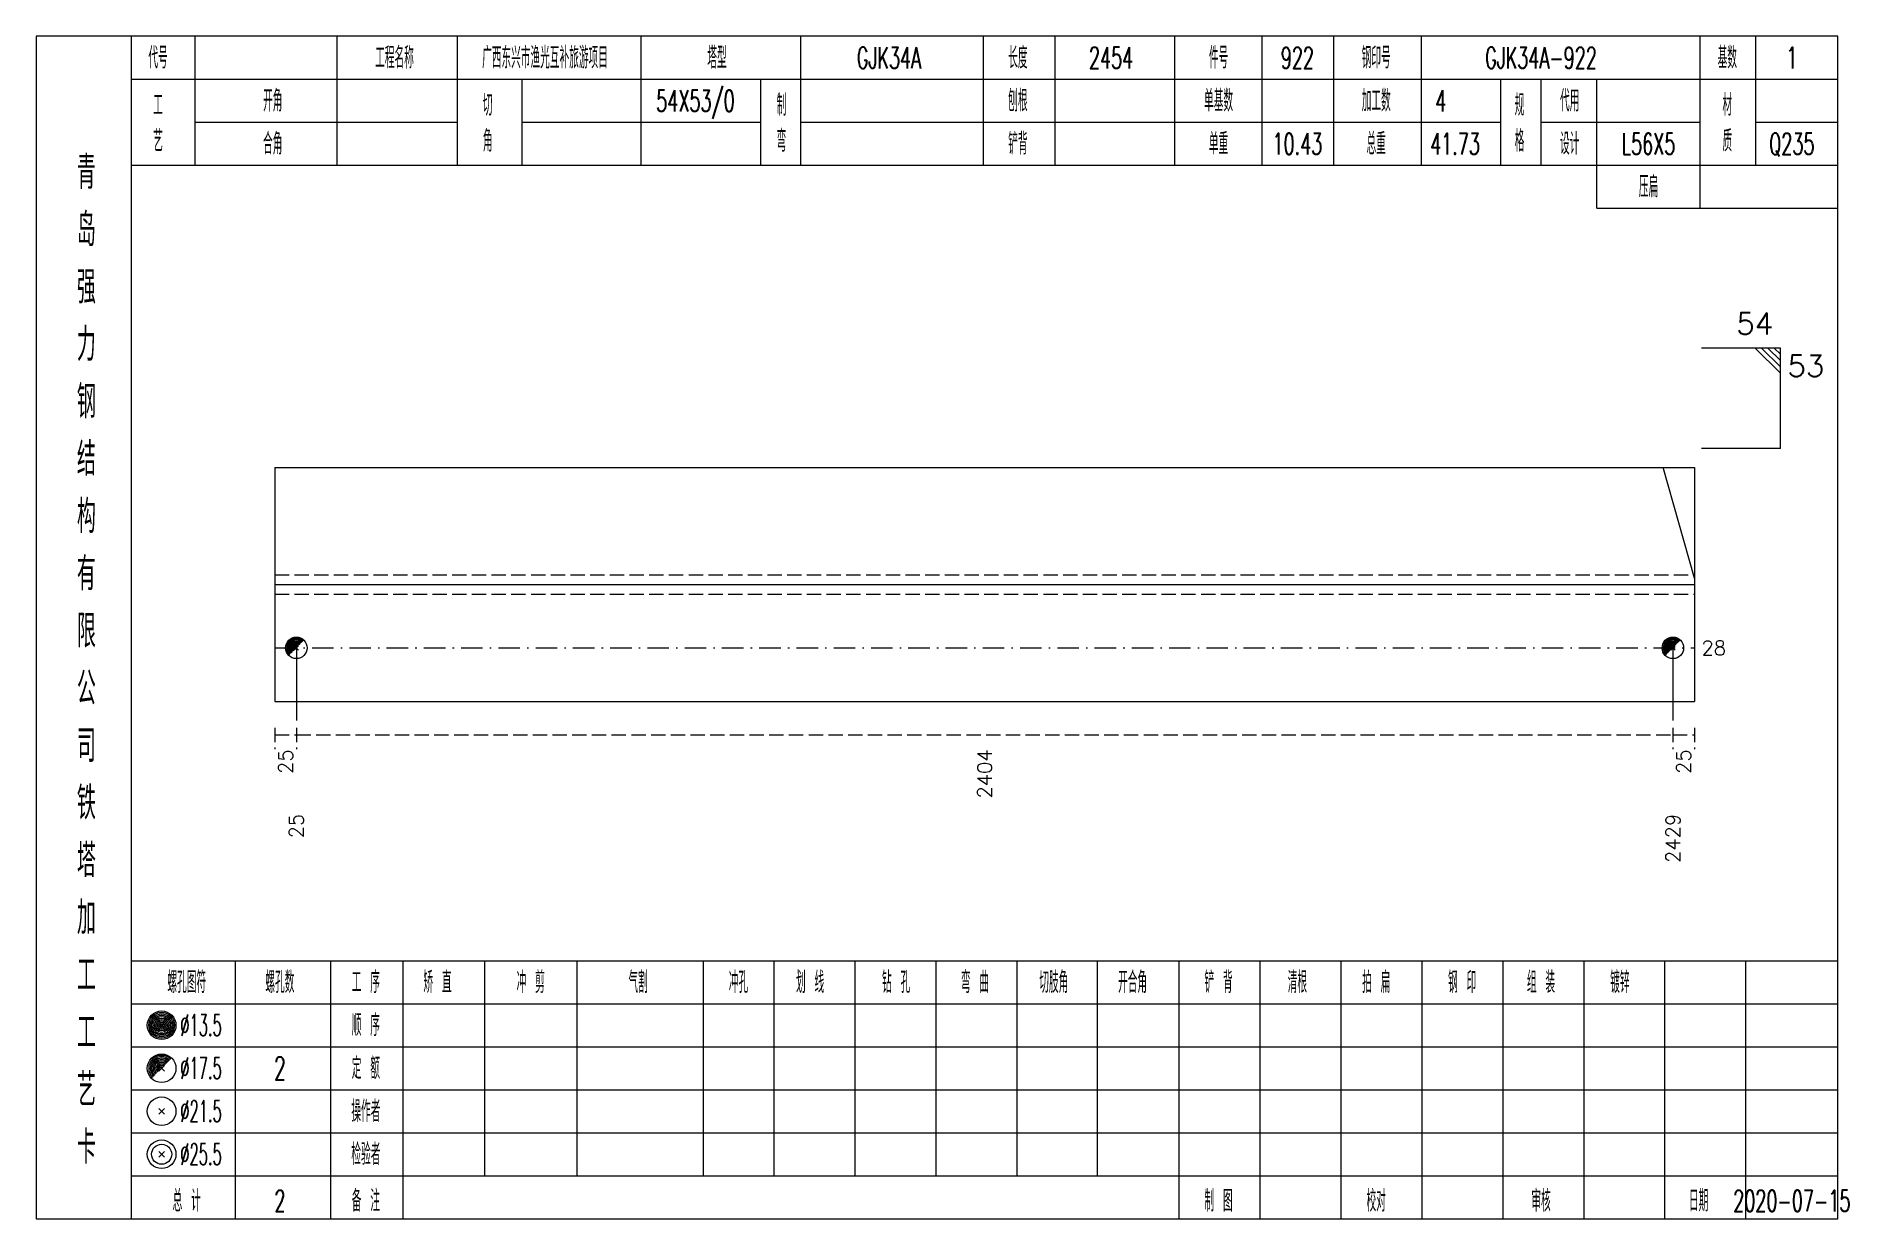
# Model space of a CAD drawing. Extents: x 0 to 2606, y -377 to 6479.
# Drawn here: x 1829.8 to 2082.7, y 2275 to 2440 of the extents above; entities that cross this region are included whole.
import ezdxf
from ezdxf.enums import TextEntityAlignment as Align

# ---------------------------------------------------------------- set-up
doc = ezdxf.new("R2010")
doc.units = 0
doc.header["$MEASUREMENT"] = 0
doc.linetypes.add('一点画线', pattern=[5.2, 3, -1, 0.2, -1])
doc.linetypes.add('虚线', pattern=[2.75, 2, -0.75])
doc.layers.get('0').update_dxf_attribs({"linetype": 'CONTINUOUS', "lineweight": 25})
doc.layers.add('1', color=7, linetype='CONTINUOUS', lineweight=25)
doc.layers.add('4', color=7, linetype='CONTINUOUS', lineweight=25)
doc.styles.get("Standard").update_dxf_attribs({"font": 'simplex.shx', "width": 0.7, "height": 3, "bigfont": 'gbhzfs.shx'})

msp = doc.modelspace()

# ---------------------------------------------------------------- texts
at = {"color": 7, "linetype": 'Continuous', "lineweight": 13}
msp.add_text('54', height=3, dxfattribs=at).set_placement((2072.2, 2397.5), align=Align.BOTTOM_RIGHT)
msp.add_text('53', height=3, dxfattribs=at).set_placement((2074.2, 2395.5), align=Align.TOP_LEFT)
msp.add_text('28', height=2, dxfattribs=at).set_placement((2062.2, 2354.66), align=Align.MIDDLE_LEFT)
at = {"color": 8, "linetype": 'Continuous', "lineweight": 9}
for s, p in [('25', (1864.6, 2340.5)), ('2404', (1962.15, 2340.5)), ('25', (2059.7, 2340.5))]:
    msp.add_text(s, height=2, rotation=90, dxfattribs=at).set_placement(p, align=Align.MIDDLE_RIGHT)
at = {"layer": '1', "color": 7, "linetype": 'Continuous', "lineweight": 13}
for s, p in [('25', (1866.1, 2331.5)), ('2429', (2058.2, 2331.5))]:
    msp.add_text(s, height=2, rotation=90, dxfattribs=at).set_placement(p, align=Align.MIDDLE_RIGHT)
at = {"layer": '4', "color": 1, "linetype": 'Continuous', "lineweight": 13}
for s, height, width, p in [('代号', 3, 0.6, (1846.8, 2437)), ('工程名称', 3, 0.6, (1879.8, 2437)), ('广西东兴市渔光互补旅游项目', 3, 0.6, (1900.8, 2437)), ('塔型', 3, 0.6, (1924.8, 2437)), ('GJK34A', 3, 0.6, (1948.8, 2437)), ('长度', 3, 0.6, (1966.8, 2437)), ('2454', 3, 0.6, (1979.8, 2437)), ('件号', 3, 0.6, (1994.8, 2437)), ('922', 3, 0.6, (2005.8, 2437)), ('钢印号', 3, 0.6, (2016.8, 2437)), ('GJK34A-922', 3, 0.6, (2039.8, 2437)), ('基数', 3, 0.6, (2065.8, 2437)), ('1', 3, 0.6, (2074.8, 2437)), ('工', 3, 0.6, (1846.8, 2430.4)), ('开角', 3, 0.6, (1862.8, 2431)), ('切', 3, 0.6, (1892.8, 2430.4)), ('54X53/0', 3, 0.6, (1921.8, 2431)), ('制', 3, 0.6, (1933.8, 2430.4)), ('刨根', 3, 0.6, (1966.8, 2431)), ('单基数', 3, 0.6, (1994.8, 2431)), ('加工数', 3, 0.6, (2016.8, 2431)), ('4', 3, 0.6, (2025.8, 2431)), ('规', 3, 0.6, (2036.8, 2430.4)), ('代用', 3, 0.6, (2043.8, 2431)), ('材', 3, 0.6, (2065.8, 2430.4)), ('艺', 3, 0.6, (1846.8, 2425.4)), ('合角', 3, 0.6, (1862.8, 2425)), ('角', 3, 0.6, (1892.8, 2425.4)), ('弯', 3, 0.6, (1933.8, 2425.4)), ('铲背', 3, 0.6, (1966.8, 2425)), ('单重', 3, 0.6, (1994.8, 2425)), ('10.43', 3, 0.6, (2005.8, 2425)), ('总重', 3, 0.6, (2016.8, 2425)), ('41.73', 3, 0.6, (2027.8, 2425)), ('格', 3, 0.6, (2036.8, 2425.4)), ('设计', 3, 0.6, (2043.8, 2425)), ('L56X5', 3, 0.6, (2054.8, 2425)), ('质', 3, 0.6, (2065.8, 2425.4)), ('Q235', 3, 0.6, (2074.8, 2425)), ('青', 4.6, 0.8, (1836.8, 2421)), ('压扁', 3, 0.6, (2054.8, 2419)), ('岛', 4.6, 0.8, (1836.8, 2413)), ('强', 4.6, 0.8, (1836.8, 2405)), ('力', 4.6, 0.8, (1836.8, 2397)), ('钢', 4.6, 0.8, (1836.8, 2389)), ('结', 4.6, 0.8, (1836.8, 2381)), ('构', 4.6, 0.8, (1836.8, 2373)), ('有', 4.6, 0.8, (1836.8, 2365)), ('限', 4.6, 0.8, (1836.8, 2357)), ('公', 4.6, 0.8, (1836.8, 2349)), ('司', 4.6, 0.8, (1836.8, 2341)), ('铁', 4.6, 0.8, (1836.8, 2333)), ('塔', 4.6, 0.8, (1836.8, 2325)), ('加', 4.6, 0.8, (1836.8, 2317)), ('工', 4.6, 0.8, (1836.8, 2309)), ('螺孔图符', 3, 0.6, (1850.8, 2308)), ('螺孔数', 3, 0.6, (1863.8, 2308)), ('工 序', 3, 0.6, (1875.8, 2308)), ('矫 直', 3, 0.6, (1885.8, 2308)), ('冲 剪', 3, 0.6, (1898.8, 2308)), ('气割', 3, 0.6, (1913.8, 2308)), ('冲孔', 3, 0.6, (1927.8, 2308)), ('划 线', 3, 0.6, (1937.8, 2308)), ('钻 孔', 3, 0.6, (1949.8, 2308)), ('弯 曲', 3, 0.6, (1960.8, 2308)), ('切肢角', 3, 0.6, (1971.8, 2308)), ('开合角', 3, 0.6, (1982.8, 2308)), ('铲 背', 3, 0.6, (1994.8, 2308)), ('清根', 3, 0.6, (2005.8, 2308)), ('拍 扁', 3, 0.6, (2016.8, 2308)), ('钢 印', 3, 0.6, (2028.8, 2308)), ('组 装', 3, 0.6, (2039.8, 2308)), ('镀锌', 3, 0.6, (2050.8, 2308)), ('工', 4.6, 0.8, (1836.8, 2301)), ('%%C13.5', 3, 0.5, (1852.8, 2302)), ('顺 序', 3, 0.6, (1875.8, 2302)), ('%%C17.5', 3, 0.5, (1852.8, 2296)), ('2', 3.2, 0.6, (1863.8, 2296)), ('定 额', 3, 0.6, (1875.8, 2296)), ('艺', 4.6, 0.8, (1836.8, 2293)), ('操作者', 3, 0.6, (1875.8, 2290)), ('%%C21.5', 3, 0.5, (1852.8, 2290)), ('卡', 4.6, 0.8, (1836.8, 2285)), ('%%C25.5', 3, 0.5, (1852.8, 2284)), ('检验者', 3, 0.6, (1875.8, 2284)), ('总 计', 3, 0.6, (1850.8, 2277.5)), ('备 注', 3, 0.6, (1875.8, 2277.5)), ('制 图', 3, 0.6, (1994.8, 2277.5)), ('校对', 3, 0.6, (2016.8, 2277.5)), ('审核', 3, 0.6, (2039.8, 2277.5)), ('日期', 3, 0.6, (2061.8, 2277.5)), ('2', 3, 0.6, (1863.8, 2277.5)), ('2020-07-15', 3, 0.6, (2074.8, 2277.5))]:
    msp.add_text(s, height=height, dxfattribs=dict(at, width=width)).set_placement(p, align=Align.MIDDLE_CENTER)

# ---------------------------------------------------------------- linework, layer by layer
at = {"color": 7, "linetype": 'Continuous', "lineweight": 13}
for p, q in [((2073.2, 2396.5), (2062.2, 2396.5)), ((2069.7, 2396.5), (2073.2, 2393)), ((2070.57, 2396.5), (2073.2, 2393.88)), ((2071.45, 2396.5), (2073.2, 2394.75)), ((2072.32, 2396.5), (2073.2, 2395.62)), ((2073.2, 2382.5), (2073.2, 2396.5)), ((2073.2, 2382.5), (2062.2, 2382.5)), ((2061.2, 2364.38), (2056.84, 2379.84)), ((1866.1, 2354.66), (1866.1, 2344.5)), ((2058.2, 2354.66), (2058.2, 2344.5))]:
    msp.add_line(p, q, dxfattribs=at)
at = {"color": 7, "linetype": 'Continuous', "lineweight": 18}
for p, q in [((1863.1, 2379.84), (1863.1, 2347.16)), ((1863.1, 2379.84), (2061.2, 2379.84)), ((2061.2, 2379.84), (2061.2, 2347.16)), ((1863.1, 2363.5), (2061.2, 2363.5))]:
    msp.add_line(p, q, dxfattribs=at)
at = {"color": 1, "linetype": '虚线', "lineweight": 18}
for p, q in [((1863.1, 2364.84), (2061.2, 2364.84)), ((1863.1, 2362.16), (2061.2, 2362.16))]:
    msp.add_line(p, q, dxfattribs=at)
at = {"color": 3, "linetype": '一点画线', "lineweight": 13}
msp.add_line((1863.1, 2354.66), (2061.2, 2354.66), dxfattribs=at)
at = {"color": 8, "linetype": '虚线', "lineweight": 9}
for p, q in [((1863.1, 2343.5), (1863.1, 2340.5)), ((1863.1, 2342.5), (1866.1, 2342.5)), ((1866.1, 2343.5), (1866.1, 2340.5)), ((1866.1, 2343.5), (1866.1, 2340.5)), ((1866.1, 2342.5), (2058.2, 2342.5)), ((2058.2, 2343.5), (2058.2, 2340.5)), ((2058.2, 2343.5), (2058.2, 2340.5)), ((2058.2, 2342.5), (2061.2, 2342.5)), ((2061.2, 2343.5), (2061.2, 2340.5))]:
    msp.add_line(p, q, dxfattribs=at)
at = {"layer": '1', "color": 7, "linetype": 'Continuous', "lineweight": 0}
for p, q in [((1865.8, 2354.36), (1866.4, 2354.96)), ((1865.8, 2354.96), (1866.4, 2354.36)), ((2057.9, 2354.36), (2058.5, 2354.96)), ((2057.9, 2354.96), (2058.5, 2354.36))]:
    msp.add_line(p, q, dxfattribs=at)
at = {"layer": '1', "color": 7, "linetype": 'Continuous', "lineweight": 18}
msp.add_line((1863.1, 2347.16), (2061.2, 2347.16), dxfattribs=at)
at = {"layer": '1', "color": 7, "linetype": 'Continuous', "lineweight": 13}
for centre in [(1866.1, 2354.66), (2058.2, 2354.66)]:
    msp.add_circle(centre, 1.5, dxfattribs=at)
for centre, radius in [((1866.1, 2354.66), 1.35), ((1866.1, 2354.66), 1.2), ((1866.1, 2354.66), 1.05), ((1866.1, 2354.66), 0.9), ((1866.1, 2354.66), 0.75), ((1866.1, 2354.66), 0.6), ((1866.1, 2354.66), 0.45), ((1866.1, 2354.66), 0.3), ((2058.2, 2354.66), 1.35), ((2058.2, 2354.66), 1.2), ((2058.2, 2354.66), 1.05), ((2058.2, 2354.66), 0.9), ((2058.2, 2354.66), 0.75), ((2058.2, 2354.66), 0.6), ((2058.2, 2354.66), 0.45), ((2058.2, 2354.66), 0.3), ((1866.1, 2354.66), 0.15), ((2058.2, 2354.66), 0.15)]:
    msp.add_arc(centre, radius, 45, 225, dxfattribs=at)
at = {"layer": '4', "color": 1, "linetype": 'Continuous', "lineweight": 18}
for p, q in [((1843.1, 2275), (1843.1, 2440)), ((1852, 2422), (1852, 2440)), ((1871.8, 2422), (1871.8, 2440)), ((1888.6, 2422), (1888.6, 2440)), ((1914.2, 2422), (1914.2, 2440)), ((1936.5, 2422), (1936.5, 2440)), ((1962, 2422), (1962, 2440)), ((1972, 2422), (1972, 2440)), ((1988.7, 2422), (1988.7, 2440)), ((2000.9, 2422), (2000.9, 2440)), ((2010.9, 2422), (2010.9, 2440)), ((2023.1, 2422), (2023.1, 2440)), ((2062, 2416), (2062, 2440)), ((2069.8, 2422), (2069.8, 2440)), ((1843.1, 2434), (2081.2, 2434)), ((1897.6, 2422), (1897.6, 2434)), ((1930.9, 2422), (1930.9, 2434)), ((2034.2, 2422), (2034.2, 2434)), ((2039.8, 2422), (2039.8, 2434)), ((2047.6, 2416), (2047.6, 2434)), ((1852, 2428), (1888.6, 2428)), ((1897.6, 2428), (1930.9, 2428)), ((1936.5, 2428), (2034.2, 2428)), ((2039.8, 2428), (2062, 2428)), ((2069.8, 2428), (2081.2, 2428)), ((1843.1, 2422), (2081.2, 2422)), ((2047.6, 2416), (2081.2, 2416)), ((1843.1, 2311), (2081.2, 2311)), ((1857.6, 2275), (1857.6, 2311)), ((1870.9, 2275), (1870.9, 2311)), ((1881, 2275), (1881, 2311)), ((1892.4, 2281), (1892.4, 2311)), ((1905.3, 2281), (1905.3, 2311)), ((1922.9, 2281), (1922.9, 2311)), ((1932.8, 2281), (1932.8, 2311)), ((1944.1, 2281), (1944.1, 2311)), ((1955.4, 2281), (1955.4, 2311)), ((1966.7, 2281), (1966.7, 2311)), ((1977.9, 2281), (1977.9, 2311)), ((1989.3, 2281), (1989.3, 2311)), ((2000.6, 2281), (2000.6, 2311)), ((2011.9, 2281), (2011.9, 2311)), ((2023.2, 2281), (2023.2, 2311)), ((2034.5, 2281), (2034.5, 2311)), ((2045.8, 2281), (2045.8, 2311)), ((2057.1, 2281), (2057.1, 2311)), ((2068.4, 2281), (2068.4, 2311)), ((1843.1, 2305), (2081.2, 2305)), ((1843.1, 2299), (2081.2, 2299)), ((1843.1, 2293), (2081.2, 2293)), ((1843.1, 2287), (2081.2, 2287)), ((1843.1, 2281), (2081.2, 2281)), ((1989.3, 2275), (1989.3, 2281)), ((2000.6, 2275), (2000.6, 2281)), ((2011.9, 2275), (2011.9, 2281)), ((2023.2, 2275), (2023.2, 2281)), ((2034.5, 2275), (2034.5, 2281)), ((2045.8, 2275), (2045.8, 2281)), ((2057.1, 2275), (2057.1, 2281)), ((2068.4, 2275), (2068.4, 2281))]:
    msp.add_line(p, q, dxfattribs=at)
at = {"layer": '4', "color": 7, "linetype": 'Continuous', "lineweight": 13}
for p, q in [((1847.1, 2301.8), (1847.5, 2302.2)), ((1847.5, 2301.8), (1847.1, 2302.2)), ((1846.9, 2289.6), (1847.7, 2290.4)), ((1847.7, 2289.6), (1846.9, 2290.4)), ((1846.9, 2283.6), (1847.7, 2284.4)), ((1847.7, 2283.6), (1846.9, 2284.4))]:
    msp.add_line(p, q, dxfattribs=at)
at = {"layer": '4', "color": 7, "linetype": 'Continuous', "lineweight": 0}
for p, q in [((1846.9, 2295.6), (1847.7, 2296.4)), ((1846.9, 2296.4), (1847.7, 2295.6))]:
    msp.add_line(p, q, dxfattribs=at)
at = {"layer": '4', "color": 1, "linetype": 'Continuous', "lineweight": 18}
msp.add_lwpolyline([(1829.8, 2440), (1829.8, 2275), (2081.2, 2275), (2081.2, 2440)], close=True, dxfattribs=at)
at = {"layer": '4', "color": 7, "linetype": 'Continuous', "lineweight": 13}
for centre, radius in [((1847.3, 2302), 2), ((1847.3, 2302), 1.8), ((1847.3, 2302), 1.6), ((1847.3, 2302), 1.4), ((1847.3, 2302), 1.2), ((1847.3, 2302), 1), ((1847.3, 2302), 0.8), ((1847.3, 2302), 0.6), ((1847.3, 2302), 0.4), ((1847.3, 2302), 0.2), ((1847.3, 2296), 2), ((1847.3, 2290), 2), ((1847.3, 2284), 2), ((1847.3, 2284), 1.4)]:
    msp.add_circle(centre, radius, dxfattribs=at)
for radius in [1.8, 1.6, 1.4, 1.2, 1, 0.8, 0.6, 0.4, 0.2]:
    msp.add_arc((1847.3, 2296), radius, 45, 225, dxfattribs=at)

msp.set_redraw_order([(e.dxf.handle, doc.entitydb.next_handle()) for e in msp.query("TEXT MTEXT ATTDEF DIMENSION ARC_DIMENSION")])  # texts and dimensions are drawn at this point

doc.saveas('drawing.dxf')
